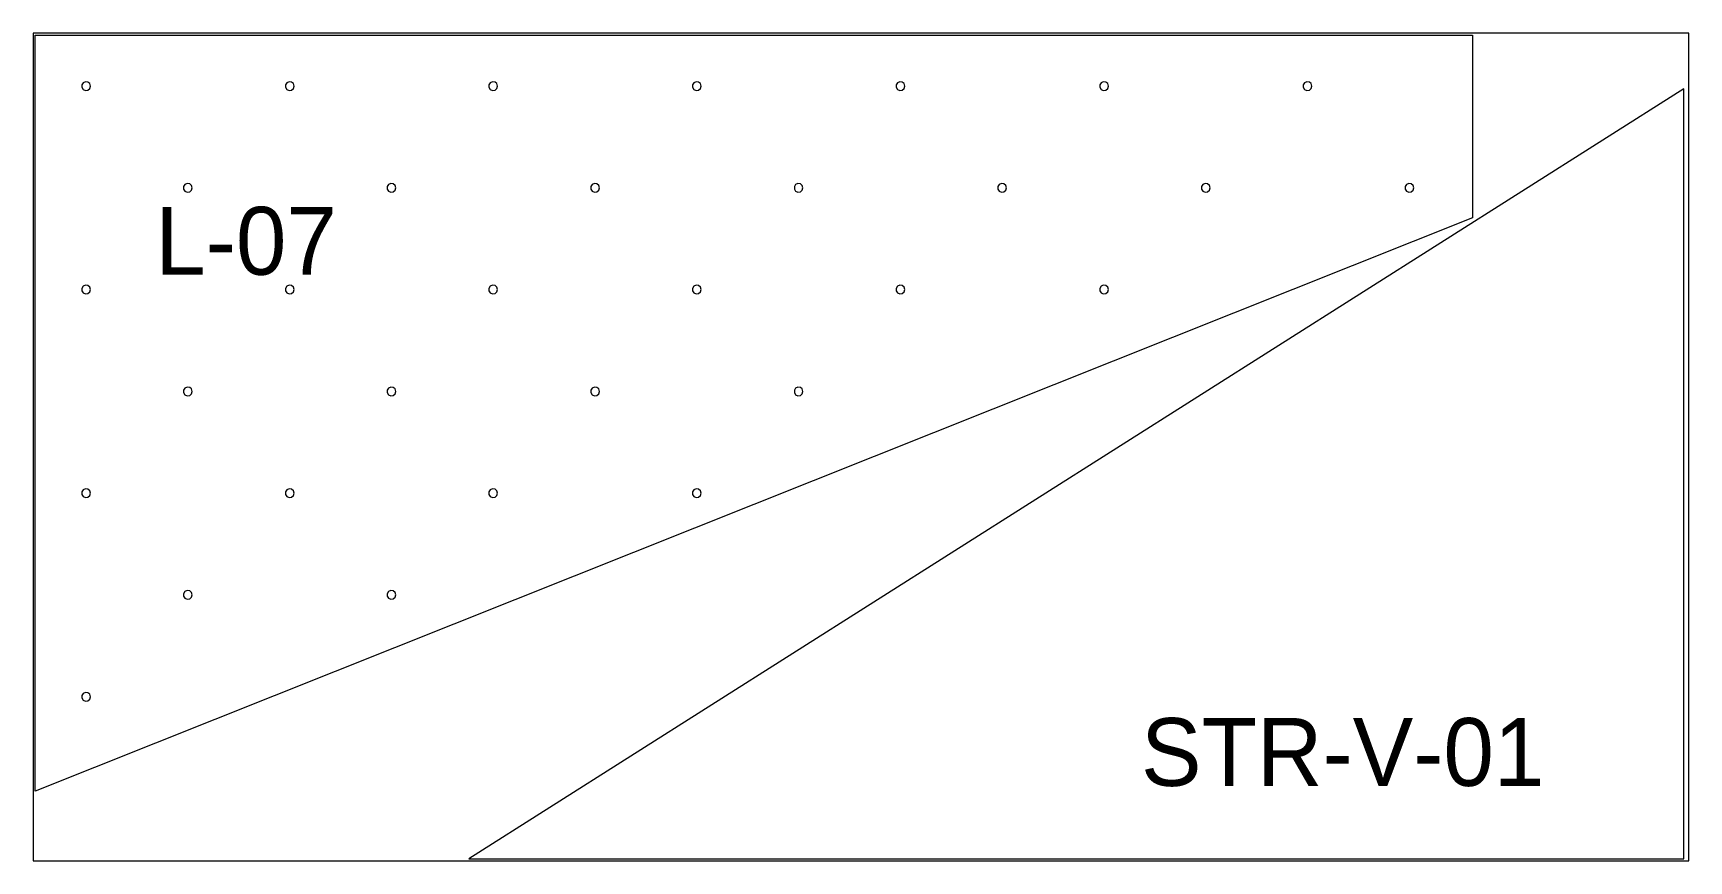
# Model space of a CAD drawing. Extents: x 0 to 287620, y 0 to 1220.
# Drawn here: x 202860 to 205300, y 0 to 1220 of the extents above; entities that cross this region are included whole.
import ezdxf

# ---------------------------------------------------------------- set-up
doc = ezdxf.new("R2010")
doc.units = 0
doc.header["$MEASUREMENT"] = 0
for name, color, linetype, lineweight in [('CUSTOM', 7, 'CONTINUOUS', 0), ('drilling', 7, 'CONTINUOUS', 0), ('FINAL', 7, 'CONTINUOUS', 0)]:
    doc.layers.add(name, color=color, linetype=linetype, lineweight=lineweight)

msp = doc.modelspace()

# ---------------------------------------------------------------- texts
at = {"layer": 'Final', "lineweight": 0}
msp.add_text('L-07', height=100, dxfattribs=at).set_placement((203040, 863.9))
at = {"layer": 'FINAL', "lineweight": 0}
msp.add_text('STR-V-01', height=100, dxfattribs=at).set_placement((204492.6, 110.5))

# ---------------------------------------------------------------- linework, layer by layer
at = {"layer": 'CUSTOM', "lineweight": 0}
msp.add_lwpolyline([(202860, 0), (205300, 0), (205300, 1220), (202860, 1220)], close=True, dxfattribs=at)
at = {"layer": 'drilling', "lineweight": 0}
for points in [[(202944.5, 1142), (202943.5, 1145.5), (202940.7, 1147.9), (202937.1, 1148.4), (202933.7, 1146.9), (202931.8, 1143.8), (202931.8, 1140.2), (202933.7, 1137.1), (202937.1, 1135.6), (202940.7, 1136.1), (202943.5, 1138.5)], [(203244.5, 1142), (203243.5, 1145.5), (203240.7, 1147.9), (203237.1, 1148.4), (203233.7, 1146.9), (203231.8, 1143.8), (203231.8, 1140.2), (203233.7, 1137.1), (203237.1, 1135.6), (203240.7, 1136.1), (203243.5, 1138.5)], [(203544.5, 1142), (203543.5, 1145.5), (203540.7, 1147.9), (203537.1, 1148.4), (203533.7, 1146.9), (203531.8, 1143.8), (203531.8, 1140.2), (203533.7, 1137.1), (203537.1, 1135.6), (203540.7, 1136.1), (203543.5, 1138.5)], [(203844.5, 1142), (203843.5, 1145.5), (203840.7, 1147.9), (203837.1, 1148.4), (203833.7, 1146.9), (203831.8, 1143.8), (203831.8, 1140.2), (203833.7, 1137.1), (203837.1, 1135.6), (203840.7, 1136.1), (203843.5, 1138.5)], [(204144.5, 1142), (204143.5, 1145.5), (204140.7, 1147.9), (204137.1, 1148.4), (204133.7, 1146.9), (204131.8, 1143.8), (204131.8, 1140.2), (204133.7, 1137.1), (204137.1, 1135.6), (204140.7, 1136.1), (204143.5, 1138.5)], [(204444.5, 1142), (204443.5, 1145.5), (204440.7, 1147.9), (204437.1, 1148.4), (204433.7, 1146.9), (204431.8, 1143.8), (204431.8, 1140.2), (204433.7, 1137.1), (204437.1, 1135.6), (204440.7, 1136.1), (204443.5, 1138.5)], [(204744.5, 1142), (204743.5, 1145.5), (204740.7, 1147.9), (204737.1, 1148.4), (204733.7, 1146.9), (204731.8, 1143.8), (204731.8, 1140.2), (204733.7, 1137.1), (204737.1, 1135.6), (204740.7, 1136.1), (204743.5, 1138.5)], [(203094.5, 992), (203093.5, 995.5), (203090.7, 997.9), (203087.1, 998.4), (203083.7, 996.9), (203081.8, 993.8), (203081.8, 990.2), (203083.7, 987.1), (203087.1, 985.6), (203090.7, 986.1), (203093.5, 988.5)], [(203394.5, 992), (203393.5, 995.5), (203390.7, 997.9), (203387.1, 998.4), (203383.7, 996.9), (203381.8, 993.8), (203381.8, 990.2), (203383.7, 987.1), (203387.1, 985.6), (203390.7, 986.1), (203393.5, 988.5)], [(203694.5, 992), (203693.5, 995.5), (203690.7, 997.9), (203687.1, 998.4), (203683.7, 996.9), (203681.8, 993.8), (203681.8, 990.2), (203683.7, 987.1), (203687.1, 985.6), (203690.7, 986.1), (203693.5, 988.5)], [(203994.5, 992), (203993.5, 995.5), (203990.7, 997.9), (203987.1, 998.4), (203983.7, 996.9), (203981.8, 993.8), (203981.8, 990.2), (203983.7, 987.1), (203987.1, 985.6), (203990.7, 986.1), (203993.5, 988.5)], [(204294.5, 992), (204293.5, 995.5), (204290.7, 997.9), (204287.1, 998.4), (204283.7, 996.9), (204281.8, 993.8), (204281.8, 990.2), (204283.7, 987.1), (204287.1, 985.6), (204290.7, 986.1), (204293.5, 988.5)], [(204594.5, 992), (204593.5, 995.5), (204590.7, 997.9), (204587.1, 998.4), (204583.7, 996.9), (204581.8, 993.8), (204581.8, 990.2), (204583.7, 987.1), (204587.1, 985.6), (204590.7, 986.1), (204593.5, 988.5)], [(204894.5, 992), (204893.5, 995.5), (204890.7, 997.9), (204887.1, 998.4), (204883.7, 996.9), (204881.8, 993.8), (204881.8, 990.2), (204883.7, 987.1), (204887.1, 985.6), (204890.7, 986.1), (204893.5, 988.5)], [(202944.5, 842), (202943.5, 845.5), (202940.7, 847.9), (202937.1, 848.4), (202933.7, 846.9), (202931.8, 843.8), (202931.8, 840.2), (202933.7, 837.1), (202937.1, 835.6), (202940.7, 836.1), (202943.5, 838.5)], [(203244.5, 842), (203243.5, 845.5), (203240.7, 847.9), (203237.1, 848.4), (203233.7, 846.9), (203231.8, 843.8), (203231.8, 840.2), (203233.7, 837.1), (203237.1, 835.6), (203240.7, 836.1), (203243.5, 838.5)], [(203544.5, 842), (203543.5, 845.5), (203540.7, 847.9), (203537.1, 848.4), (203533.7, 846.9), (203531.8, 843.8), (203531.8, 840.2), (203533.7, 837.1), (203537.1, 835.6), (203540.7, 836.1), (203543.5, 838.5)], [(203844.5, 842), (203843.5, 845.5), (203840.7, 847.9), (203837.1, 848.4), (203833.7, 846.9), (203831.8, 843.8), (203831.8, 840.2), (203833.7, 837.1), (203837.1, 835.6), (203840.7, 836.1), (203843.5, 838.5)], [(204144.5, 842), (204143.5, 845.5), (204140.7, 847.9), (204137.1, 848.4), (204133.7, 846.9), (204131.8, 843.8), (204131.8, 840.2), (204133.7, 837.1), (204137.1, 835.6), (204140.7, 836.1), (204143.5, 838.5)], [(204444.5, 842), (204443.5, 845.5), (204440.7, 847.9), (204437.1, 848.4), (204433.7, 846.9), (204431.8, 843.8), (204431.8, 840.2), (204433.7, 837.1), (204437.1, 835.6), (204440.7, 836.1), (204443.5, 838.5)], [(203094.5, 692), (203093.5, 695.5), (203090.7, 697.9), (203087.1, 698.4), (203083.7, 696.9), (203081.8, 693.8), (203081.8, 690.2), (203083.7, 687.1), (203087.1, 685.6), (203090.7, 686.1), (203093.5, 688.5)], [(203394.5, 692), (203393.5, 695.5), (203390.7, 697.9), (203387.1, 698.4), (203383.7, 696.9), (203381.8, 693.8), (203381.8, 690.2), (203383.7, 687.1), (203387.1, 685.6), (203390.7, 686.1), (203393.5, 688.5)], [(203694.5, 692), (203693.5, 695.5), (203690.7, 697.9), (203687.1, 698.4), (203683.7, 696.9), (203681.8, 693.8), (203681.8, 690.2), (203683.7, 687.1), (203687.1, 685.6), (203690.7, 686.1), (203693.5, 688.5)], [(203994.5, 692), (203993.5, 695.5), (203990.7, 697.9), (203987.1, 698.4), (203983.7, 696.9), (203981.8, 693.8), (203981.8, 690.2), (203983.7, 687.1), (203987.1, 685.6), (203990.7, 686.1), (203993.5, 688.5)], [(202944.5, 542), (202943.5, 545.5), (202940.7, 547.9), (202937.1, 548.4), (202933.7, 546.9), (202931.8, 543.8), (202931.8, 540.2), (202933.7, 537.1), (202937.1, 535.6), (202940.7, 536.1), (202943.5, 538.5)], [(203244.5, 542), (203243.5, 545.5), (203240.7, 547.9), (203237.1, 548.4), (203233.7, 546.9), (203231.8, 543.8), (203231.8, 540.2), (203233.7, 537.1), (203237.1, 535.6), (203240.7, 536.1), (203243.5, 538.5)], [(203544.5, 542), (203543.5, 545.5), (203540.7, 547.9), (203537.1, 548.4), (203533.7, 546.9), (203531.8, 543.8), (203531.8, 540.2), (203533.7, 537.1), (203537.1, 535.6), (203540.7, 536.1), (203543.5, 538.5)], [(203844.5, 542), (203843.5, 545.5), (203840.7, 547.9), (203837.1, 548.4), (203833.7, 546.9), (203831.8, 543.8), (203831.8, 540.2), (203833.7, 537.1), (203837.1, 535.6), (203840.7, 536.1), (203843.5, 538.5)], [(203094.5, 392), (203093.5, 395.5), (203090.7, 397.9), (203087.1, 398.4), (203083.7, 396.9), (203081.8, 393.8), (203081.8, 390.2), (203083.7, 387.1), (203087.1, 385.6), (203090.7, 386.1), (203093.5, 388.5)], [(203394.5, 392), (203393.5, 395.5), (203390.7, 397.9), (203387.1, 398.4), (203383.7, 396.9), (203381.8, 393.8), (203381.8, 390.2), (203383.7, 387.1), (203387.1, 385.6), (203390.7, 386.1), (203393.5, 388.5)], [(202944.5, 242), (202943.5, 245.5), (202940.7, 247.9), (202937.1, 248.4), (202933.7, 246.9), (202931.8, 243.8), (202931.8, 240.2), (202933.7, 237.1), (202937.1, 235.6), (202940.7, 236.1), (202943.5, 238.5)]]:
    msp.add_lwpolyline(points, close=True, dxfattribs=at)
at = {"layer": 'Final', "lineweight": 0}
msp.add_lwpolyline([(204981, 1217), (204981, 947.9), (202863, 102.7), (202863, 1217)], close=True, dxfattribs=at)
at = {"layer": 'FINAL', "lineweight": 0}
msp.add_lwpolyline([(205292.6, 3), (205292.6, 1137.7), (203502, 3)], close=True, dxfattribs=at)

msp.set_redraw_order([(e.dxf.handle, doc.entitydb.next_handle()) for e in msp.query("TEXT MTEXT ATTDEF DIMENSION ARC_DIMENSION")])  # texts and dimensions are drawn at this point

doc.saveas('drawing.dxf')
